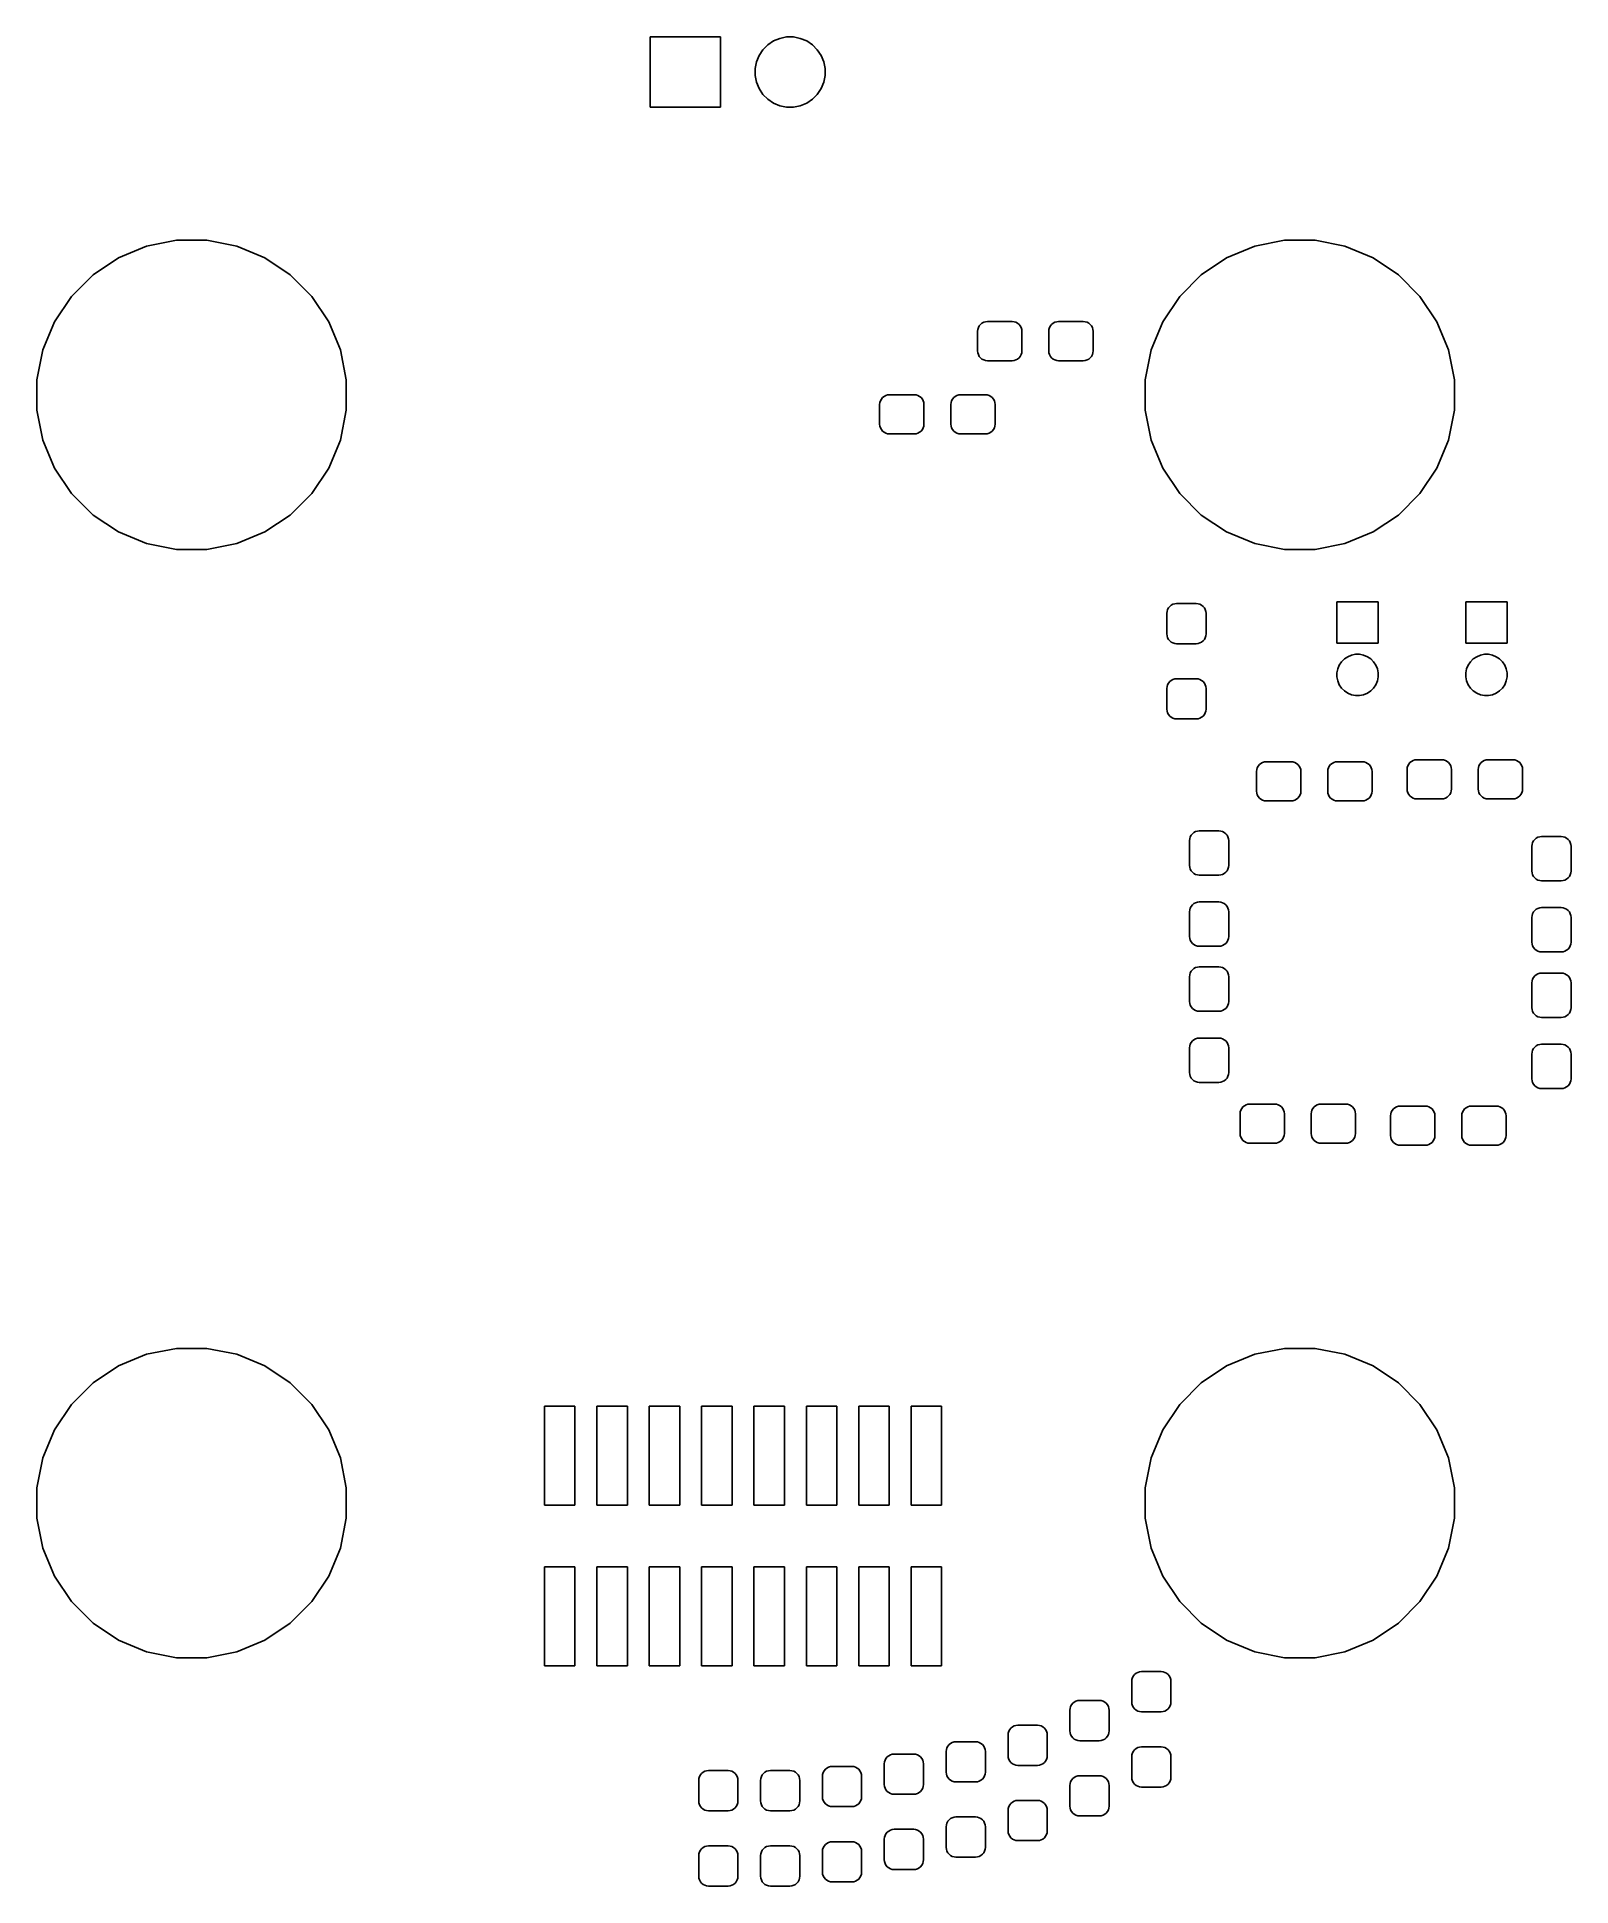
# Model space of a CAD drawing. Extents: x 121.5 to 158.7, y -138 to -93.2.
import ezdxf

# ---------------------------------------------------------------- set-up
doc = ezdxf.new("R2010")
doc.units = 0
doc.layers.add('BLACK', color=7, linetype='CONTINUOUS')

msp = doc.modelspace()

# ---------------------------------------------------------------- linework, layer by layer
at = {"layer": 'BLACK', "linetype": 'CONTINUOUS'}
for p, q in [((136.35, -94.85), (136.35, -93.15)), ((136.35, -93.15), (138.05, -93.15)), ((138.05, -93.15), (138.05, -94.85)), ((139.198, -93.34), (139.337, -93.247)), ((139.337, -93.247), (139.492, -93.183)), ((139.492, -93.183), (139.656, -93.15)), ((139.656, -93.15), (139.824, -93.15)), ((139.824, -93.15), (139.988, -93.183)), ((139.988, -93.183), (140.143, -93.247)), ((140.143, -93.247), (140.282, -93.34)), ((138.923, -93.752), (138.987, -93.597)), ((138.987, -93.597), (139.08, -93.458)), ((139.08, -93.458), (139.198, -93.34)), ((140.282, -93.34), (140.4, -93.458)), ((140.4, -93.458), (140.493, -93.597)), ((140.493, -93.597), (140.557, -93.752)), ((138.89, -93.916), (138.923, -93.752)), ((138.89, -94.084), (138.89, -93.916)), ((138.923, -94.248), (138.89, -94.084)), ((140.557, -93.752), (140.59, -93.916)), ((140.59, -94.084), (140.557, -94.248)), ((140.59, -93.916), (140.59, -94.084)), ((138.987, -94.403), (138.923, -94.248)), ((139.08, -94.542), (138.987, -94.403)), ((139.198, -94.66), (139.08, -94.542)), ((140.4, -94.542), (140.282, -94.66)), ((140.493, -94.403), (140.4, -94.542)), ((140.557, -94.248), (140.493, -94.403)), ((138.05, -94.85), (136.35, -94.85)), ((139.337, -94.753), (139.198, -94.66)), ((139.492, -94.817), (139.337, -94.753)), ((139.656, -94.85), (139.492, -94.817)), ((139.824, -94.85), (139.656, -94.85)), ((139.988, -94.817), (139.824, -94.85)), ((140.143, -94.753), (139.988, -94.817)), ((140.282, -94.66), (140.143, -94.753)), ((124.136, -98.224), (124.861, -98.08)), ((124.861, -98.08), (125.599, -98.08)), ((125.599, -98.08), (126.324, -98.224)), ((151.006, -98.224), (151.731, -98.08)), ((151.731, -98.08), (152.469, -98.08)), ((152.469, -98.08), (153.194, -98.224)), ((122.839, -98.917), (123.454, -98.507)), ((123.454, -98.507), (124.136, -98.224)), ((126.324, -98.224), (127.006, -98.507)), ((127.006, -98.507), (127.62, -98.917)), ((149.71, -98.917), (150.324, -98.507)), ((150.324, -98.507), (151.006, -98.224)), ((153.194, -98.224), (153.876, -98.507)), ((153.876, -98.507), (154.49, -98.917)), ((122.317, -99.439), (122.839, -98.917)), ((127.62, -98.917), (128.143, -99.439)), ((149.187, -99.439), (149.71, -98.917)), ((154.49, -98.917), (155.013, -99.439)), ((121.907, -100.054), (122.317, -99.439)), ((128.143, -99.439), (128.553, -100.054)), ((148.777, -100.054), (149.187, -99.439)), ((155.013, -99.439), (155.423, -100.054)), ((121.624, -100.736), (121.907, -100.054)), ((128.553, -100.054), (128.836, -100.736)), ((144.287, -100.287), (144.292, -100.241)), ((144.287, -100.762), (144.287, -100.287)), ((144.292, -100.241), (144.306, -100.197)), ((144.306, -100.197), (144.328, -100.156)), ((144.328, -100.156), (144.357, -100.12)), ((144.357, -100.12), (144.393, -100.09)), ((144.393, -100.09), (144.434, -100.068)), ((144.434, -100.068), (144.479, -100.055)), ((144.479, -100.055), (144.525, -100.05)), ((144.525, -100.05), (145.125, -100.05)), ((145.125, -100.05), (145.171, -100.055)), ((145.171, -100.055), (145.216, -100.068)), ((145.216, -100.068), (145.257, -100.09)), ((145.257, -100.09), (145.293, -100.12)), ((145.293, -100.12), (145.322, -100.156)), ((145.322, -100.156), (145.344, -100.197)), ((145.344, -100.197), (145.358, -100.241)), ((145.358, -100.241), (145.362, -100.287)), ((145.362, -100.287), (145.362, -100.762)), ((146.012, -100.287), (146.017, -100.241)), ((146.012, -100.762), (146.012, -100.287)), ((146.017, -100.241), (146.031, -100.197)), ((146.031, -100.197), (146.053, -100.156)), ((146.053, -100.156), (146.082, -100.12)), ((146.082, -100.12), (146.118, -100.09)), ((146.118, -100.09), (146.159, -100.068)), ((146.159, -100.068), (146.204, -100.055)), ((146.204, -100.055), (146.25, -100.05)), ((146.25, -100.05), (146.85, -100.05)), ((146.85, -100.05), (146.896, -100.055)), ((146.896, -100.055), (146.941, -100.068)), ((146.941, -100.068), (146.982, -100.09)), ((146.982, -100.09), (147.018, -100.12)), ((147.018, -100.12), (147.047, -100.156)), ((147.047, -100.156), (147.069, -100.197)), ((147.069, -100.197), (147.083, -100.241)), ((147.083, -100.241), (147.088, -100.287)), ((147.088, -100.287), (147.088, -100.762)), ((148.494, -100.736), (148.777, -100.054)), ((155.423, -100.054), (155.706, -100.736)), ((121.48, -101.461), (121.624, -100.736)), ((128.836, -100.736), (128.98, -101.461)), ((144.292, -100.809), (144.287, -100.762)), ((144.306, -100.853), (144.292, -100.809)), ((144.328, -100.894), (144.306, -100.853)), ((145.344, -100.853), (145.322, -100.894)), ((145.358, -100.809), (145.344, -100.853)), ((145.362, -100.762), (145.358, -100.809)), ((146.017, -100.809), (146.012, -100.762)), ((146.031, -100.853), (146.017, -100.809)), ((146.053, -100.894), (146.031, -100.853)), ((147.069, -100.853), (147.047, -100.894)), ((147.083, -100.809), (147.069, -100.853)), ((147.088, -100.762), (147.083, -100.809)), ((148.35, -101.461), (148.494, -100.736)), ((155.706, -100.736), (155.85, -101.461)), ((144.357, -100.93), (144.328, -100.894)), ((144.393, -100.96), (144.357, -100.93)), ((144.434, -100.982), (144.393, -100.96)), ((144.479, -100.995), (144.434, -100.982)), ((144.525, -101), (144.479, -100.995)), ((145.125, -101), (144.525, -101)), ((145.171, -100.995), (145.125, -101)), ((145.216, -100.982), (145.171, -100.995)), ((145.257, -100.96), (145.216, -100.982)), ((145.293, -100.93), (145.257, -100.96)), ((145.322, -100.894), (145.293, -100.93)), ((146.082, -100.93), (146.053, -100.894)), ((146.118, -100.96), (146.082, -100.93)), ((146.159, -100.982), (146.118, -100.96)), ((146.204, -100.995), (146.159, -100.982)), ((146.25, -101), (146.204, -100.995)), ((146.85, -101), (146.25, -101)), ((146.896, -100.995), (146.85, -101)), ((146.941, -100.982), (146.896, -100.995)), ((146.982, -100.96), (146.941, -100.982)), ((147.018, -100.93), (146.982, -100.96)), ((147.047, -100.894), (147.018, -100.93)), ((121.48, -102.199), (121.48, -101.461)), ((128.98, -101.461), (128.98, -102.199)), ((148.35, -102.199), (148.35, -101.461)), ((155.85, -101.461), (155.85, -102.199)), ((121.624, -102.924), (121.48, -102.199)), ((128.98, -102.199), (128.836, -102.924)), ((141.912, -102.062), (141.917, -102.016)), ((141.912, -102.537), (141.912, -102.062)), ((141.917, -102.016), (141.931, -101.972)), ((141.931, -101.972), (141.953, -101.931)), ((141.953, -101.931), (141.982, -101.895)), ((141.982, -101.895), (142.018, -101.865)), ((142.018, -101.865), (142.059, -101.843)), ((142.059, -101.843), (142.104, -101.83)), ((142.104, -101.83), (142.15, -101.825)), ((142.15, -101.825), (142.75, -101.825)), ((142.75, -101.825), (142.796, -101.83)), ((142.796, -101.83), (142.841, -101.843)), ((142.841, -101.843), (142.882, -101.865)), ((142.882, -101.865), (142.918, -101.895)), ((142.918, -101.895), (142.947, -101.931)), ((142.947, -101.931), (142.969, -101.972)), ((142.969, -101.972), (142.983, -102.016)), ((142.983, -102.016), (142.987, -102.062)), ((142.987, -102.062), (142.987, -102.537)), ((143.637, -102.062), (143.642, -102.016)), ((143.637, -102.537), (143.637, -102.062)), ((143.642, -102.016), (143.656, -101.972)), ((143.656, -101.972), (143.678, -101.931)), ((143.678, -101.931), (143.707, -101.895)), ((143.707, -101.895), (143.743, -101.865)), ((143.743, -101.865), (143.784, -101.843)), ((143.784, -101.843), (143.829, -101.83)), ((143.829, -101.83), (143.875, -101.825)), ((143.875, -101.825), (144.475, -101.825)), ((144.475, -101.825), (144.521, -101.83)), ((144.521, -101.83), (144.566, -101.843)), ((144.566, -101.843), (144.607, -101.865)), ((144.607, -101.865), (144.643, -101.895)), ((144.643, -101.895), (144.672, -101.931)), ((144.672, -101.931), (144.694, -101.972)), ((144.694, -101.972), (144.708, -102.016)), ((144.708, -102.016), (144.713, -102.062)), ((144.713, -102.062), (144.713, -102.537)), ((148.494, -102.924), (148.35, -102.199)), ((155.85, -102.199), (155.706, -102.924)), ((141.917, -102.584), (141.912, -102.537)), ((141.931, -102.628), (141.917, -102.584)), ((141.953, -102.669), (141.931, -102.628)), ((141.982, -102.705), (141.953, -102.669)), ((142.947, -102.669), (142.918, -102.705)), ((142.969, -102.628), (142.947, -102.669)), ((142.983, -102.584), (142.969, -102.628)), ((142.987, -102.537), (142.983, -102.584)), ((143.642, -102.584), (143.637, -102.537)), ((143.656, -102.628), (143.642, -102.584)), ((143.678, -102.669), (143.656, -102.628)), ((143.707, -102.705), (143.678, -102.669)), ((144.672, -102.669), (144.643, -102.705)), ((144.694, -102.628), (144.672, -102.669)), ((144.708, -102.584), (144.694, -102.628)), ((144.713, -102.537), (144.708, -102.584)), ((121.907, -103.606), (121.624, -102.924)), ((128.836, -102.924), (128.553, -103.606)), ((142.018, -102.735), (141.982, -102.705)), ((142.059, -102.757), (142.018, -102.735)), ((142.104, -102.77), (142.059, -102.757)), ((142.15, -102.775), (142.104, -102.77)), ((142.75, -102.775), (142.15, -102.775)), ((142.796, -102.77), (142.75, -102.775)), ((142.841, -102.757), (142.796, -102.77)), ((142.882, -102.735), (142.841, -102.757)), ((142.918, -102.705), (142.882, -102.735)), ((143.743, -102.735), (143.707, -102.705)), ((143.784, -102.757), (143.743, -102.735)), ((143.829, -102.77), (143.784, -102.757)), ((143.875, -102.775), (143.829, -102.77)), ((144.475, -102.775), (143.875, -102.775)), ((144.521, -102.77), (144.475, -102.775)), ((144.566, -102.757), (144.521, -102.77)), ((144.607, -102.735), (144.566, -102.757)), ((144.643, -102.705), (144.607, -102.735)), ((148.777, -103.606), (148.494, -102.924)), ((155.706, -102.924), (155.423, -103.606)), ((122.317, -104.22), (121.907, -103.606)), ((128.553, -103.606), (128.143, -104.22)), ((149.187, -104.22), (148.777, -103.606)), ((155.423, -103.606), (155.013, -104.22)), ((122.839, -104.743), (122.317, -104.22)), ((128.143, -104.22), (127.62, -104.743)), ((149.71, -104.743), (149.187, -104.22)), ((155.013, -104.22), (154.49, -104.743)), ((123.454, -105.153), (122.839, -104.743)), ((127.62, -104.743), (127.006, -105.153)), ((150.324, -105.153), (149.71, -104.743)), ((154.49, -104.743), (153.876, -105.153)), ((124.136, -105.436), (123.454, -105.153)), ((127.006, -105.153), (126.324, -105.436)), ((151.006, -105.436), (150.324, -105.153)), ((153.876, -105.153), (153.194, -105.436)), ((124.861, -105.58), (124.136, -105.436)), ((125.599, -105.58), (124.861, -105.58)), ((126.324, -105.436), (125.599, -105.58)), ((151.731, -105.58), (151.006, -105.436)), ((152.469, -105.58), (151.731, -105.58)), ((153.194, -105.436), (152.469, -105.58)), ((148.875, -107.125), (148.88, -107.079)), ((148.875, -107.625), (148.875, -107.125)), ((148.88, -107.079), (148.893, -107.034)), ((148.893, -107.034), (148.915, -106.993)), ((148.915, -106.993), (148.945, -106.957)), ((148.945, -106.957), (148.981, -106.928)), ((148.981, -106.928), (149.022, -106.906)), ((149.022, -106.906), (149.066, -106.892)), ((149.066, -106.892), (149.112, -106.887)), ((149.112, -106.887), (149.588, -106.887)), ((149.588, -106.887), (149.634, -106.892)), ((149.634, -106.892), (149.678, -106.906)), ((149.678, -106.906), (149.719, -106.928)), ((149.719, -106.928), (149.755, -106.957)), ((149.755, -106.957), (149.785, -106.993)), ((149.785, -106.993), (149.807, -107.034)), ((149.807, -107.034), (149.82, -107.079)), ((149.82, -107.079), (149.825, -107.125)), ((149.825, -107.125), (149.825, -107.625)), ((153, -107.85), (153, -106.85)), ((153, -106.85), (154, -106.85)), ((154, -106.85), (154, -107.85)), ((156.125, -107.85), (156.125, -106.85)), ((156.125, -106.85), (157.125, -106.85)), ((157.125, -106.85), (157.125, -107.85)), ((148.88, -107.671), (148.875, -107.625)), ((148.893, -107.716), (148.88, -107.671)), ((148.915, -107.757), (148.893, -107.716)), ((148.945, -107.793), (148.915, -107.757)), ((148.981, -107.822), (148.945, -107.793)), ((149.022, -107.844), (148.981, -107.822)), ((149.066, -107.858), (149.022, -107.844)), ((149.112, -107.862), (149.066, -107.858)), ((149.588, -107.862), (149.112, -107.862)), ((149.634, -107.858), (149.588, -107.862)), ((149.678, -107.844), (149.634, -107.858)), ((149.719, -107.822), (149.678, -107.844)), ((149.755, -107.793), (149.719, -107.822)), ((149.785, -107.757), (149.755, -107.793)), ((149.807, -107.716), (149.785, -107.757)), ((149.82, -107.671), (149.807, -107.716)), ((149.825, -107.625), (149.82, -107.671)), ((154, -107.85), (153, -107.85)), ((157.125, -107.85), (156.125, -107.85)), ((153, -108.571), (153.019, -108.474)), ((153.019, -108.474), (153.057, -108.383)), ((153.057, -108.383), (153.112, -108.301)), ((153.112, -108.301), (153.181, -108.232)), ((153.181, -108.232), (153.263, -108.177)), ((153.263, -108.177), (153.354, -108.139)), ((153.354, -108.139), (153.451, -108.12)), ((153.451, -108.12), (153.549, -108.12)), ((153.549, -108.12), (153.646, -108.139)), ((153.646, -108.139), (153.737, -108.177)), ((153.737, -108.177), (153.819, -108.232)), ((153.819, -108.232), (153.888, -108.301)), ((153.888, -108.301), (153.943, -108.383)), ((153.943, -108.383), (153.981, -108.474)), ((153.981, -108.474), (154, -108.571)), ((156.125, -108.571), (156.144, -108.474)), ((156.144, -108.474), (156.182, -108.383)), ((156.182, -108.383), (156.237, -108.301)), ((156.237, -108.301), (156.306, -108.232)), ((156.306, -108.232), (156.388, -108.177)), ((156.388, -108.177), (156.479, -108.139)), ((156.479, -108.139), (156.576, -108.12)), ((156.576, -108.12), (156.674, -108.12)), ((156.674, -108.12), (156.771, -108.139)), ((156.771, -108.139), (156.862, -108.177)), ((156.862, -108.177), (156.944, -108.232)), ((156.944, -108.232), (157.013, -108.301)), ((157.013, -108.301), (157.068, -108.383)), ((157.068, -108.383), (157.106, -108.474)), ((157.106, -108.474), (157.125, -108.571)), ((148.875, -108.95), (148.88, -108.904)), ((148.875, -109.45), (148.875, -108.95)), ((148.88, -108.904), (148.893, -108.859)), ((148.893, -108.859), (148.915, -108.818)), ((148.915, -108.818), (148.945, -108.782)), ((148.945, -108.782), (148.981, -108.753)), ((148.981, -108.753), (149.022, -108.731)), ((149.022, -108.731), (149.066, -108.717)), ((149.066, -108.717), (149.112, -108.712)), ((149.112, -108.712), (149.588, -108.712)), ((149.588, -108.712), (149.634, -108.717)), ((149.634, -108.717), (149.678, -108.731)), ((149.678, -108.731), (149.719, -108.753)), ((149.719, -108.753), (149.755, -108.782)), ((149.755, -108.782), (149.785, -108.818)), ((149.785, -108.818), (149.807, -108.859)), ((149.807, -108.859), (149.82, -108.904)), ((149.82, -108.904), (149.825, -108.95)), ((149.825, -108.95), (149.825, -109.45)), ((153, -108.669), (153, -108.571)), ((153.019, -108.766), (153, -108.669)), ((153.057, -108.857), (153.019, -108.766)), ((153.112, -108.939), (153.057, -108.857)), ((153.181, -109.008), (153.112, -108.939)), ((153.888, -108.939), (153.819, -109.008)), ((153.943, -108.857), (153.888, -108.939)), ((153.981, -108.766), (153.943, -108.857)), ((154, -108.669), (153.981, -108.766)), ((154, -108.571), (154, -108.669)), ((156.125, -108.669), (156.125, -108.571)), ((156.144, -108.766), (156.125, -108.669)), ((156.182, -108.857), (156.144, -108.766)), ((156.237, -108.939), (156.182, -108.857)), ((156.306, -109.008), (156.237, -108.939)), ((157.013, -108.939), (156.944, -109.008)), ((157.068, -108.857), (157.013, -108.939)), ((157.106, -108.766), (157.068, -108.857)), ((157.125, -108.669), (157.106, -108.766)), ((157.125, -108.571), (157.125, -108.669)), ((153.263, -109.063), (153.181, -109.008)), ((153.354, -109.101), (153.263, -109.063)), ((153.451, -109.12), (153.354, -109.101)), ((153.549, -109.12), (153.451, -109.12)), ((153.646, -109.101), (153.549, -109.12)), ((153.737, -109.063), (153.646, -109.101)), ((153.819, -109.008), (153.737, -109.063)), ((156.388, -109.063), (156.306, -109.008)), ((156.479, -109.101), (156.388, -109.063)), ((156.576, -109.12), (156.479, -109.101)), ((156.674, -109.12), (156.576, -109.12)), ((156.771, -109.101), (156.674, -109.12)), ((156.862, -109.063), (156.771, -109.101)), ((156.944, -109.008), (156.862, -109.063)), ((148.88, -109.496), (148.875, -109.45)), ((148.893, -109.541), (148.88, -109.496)), ((148.915, -109.582), (148.893, -109.541)), ((148.945, -109.618), (148.915, -109.582)), ((148.981, -109.647), (148.945, -109.618)), ((149.022, -109.669), (148.981, -109.647)), ((149.066, -109.683), (149.022, -109.669)), ((149.112, -109.688), (149.066, -109.683)), ((149.588, -109.688), (149.112, -109.688)), ((149.634, -109.683), (149.588, -109.688)), ((149.678, -109.669), (149.634, -109.683)), ((149.719, -109.647), (149.678, -109.669)), ((149.755, -109.618), (149.719, -109.647)), ((149.785, -109.582), (149.755, -109.618)), ((149.807, -109.541), (149.785, -109.582)), ((149.82, -109.496), (149.807, -109.541)), ((149.825, -109.45), (149.82, -109.496)), ((151.156, -110.765), (151.197, -110.743)), ((151.197, -110.743), (151.241, -110.73)), ((151.241, -110.73), (151.287, -110.725)), ((151.287, -110.725), (151.887, -110.725)), ((151.887, -110.725), (151.934, -110.73)), ((151.934, -110.73), (151.978, -110.743)), ((151.978, -110.743), (152.019, -110.765)), ((152.881, -110.765), (152.922, -110.743)), ((152.922, -110.743), (152.966, -110.73)), ((152.966, -110.73), (153.012, -110.725)), ((153.012, -110.725), (153.612, -110.725)), ((153.612, -110.725), (153.659, -110.73)), ((153.659, -110.73), (153.703, -110.743)), ((153.703, -110.743), (153.744, -110.765)), ((154.74, -110.781), (154.77, -110.745)), ((154.77, -110.745), (154.806, -110.715)), ((154.806, -110.715), (154.847, -110.693)), ((154.847, -110.693), (154.891, -110.68)), ((154.891, -110.68), (154.938, -110.675)), ((154.938, -110.675), (155.537, -110.675)), ((155.537, -110.675), (155.584, -110.68)), ((155.584, -110.68), (155.628, -110.693)), ((155.628, -110.693), (155.669, -110.715)), ((155.669, -110.715), (155.705, -110.745)), ((155.705, -110.745), (155.735, -110.781)), ((156.465, -110.781), (156.495, -110.745)), ((156.495, -110.745), (156.531, -110.715)), ((156.531, -110.715), (156.572, -110.693)), ((156.572, -110.693), (156.616, -110.68)), ((156.616, -110.68), (156.662, -110.675)), ((156.662, -110.675), (157.262, -110.675)), ((157.262, -110.675), (157.309, -110.68)), ((157.309, -110.68), (157.353, -110.693)), ((157.353, -110.693), (157.394, -110.715)), ((157.394, -110.715), (157.43, -110.745)), ((157.43, -110.745), (157.46, -110.781)), ((151.05, -110.962), (151.055, -110.916)), ((151.05, -111.438), (151.05, -110.962)), ((151.055, -110.916), (151.068, -110.872)), ((151.068, -110.872), (151.09, -110.831)), ((151.09, -110.831), (151.12, -110.795)), ((151.12, -110.795), (151.156, -110.765)), ((152.019, -110.765), (152.055, -110.795)), ((152.055, -110.795), (152.085, -110.831)), ((152.085, -110.831), (152.107, -110.872)), ((152.107, -110.872), (152.12, -110.916)), ((152.12, -110.916), (152.125, -110.962)), ((152.125, -110.962), (152.125, -111.438)), ((152.775, -110.962), (152.78, -110.916)), ((152.775, -111.438), (152.775, -110.962)), ((152.78, -110.916), (152.793, -110.872)), ((152.793, -110.872), (152.815, -110.831)), ((152.815, -110.831), (152.845, -110.795)), ((152.845, -110.795), (152.881, -110.765)), ((153.744, -110.765), (153.78, -110.795)), ((153.78, -110.795), (153.81, -110.831)), ((153.81, -110.831), (153.832, -110.872)), ((153.832, -110.872), (153.845, -110.916)), ((153.845, -110.916), (153.85, -110.962)), ((153.85, -110.962), (153.85, -111.438)), ((154.7, -110.912), (154.705, -110.866)), ((154.7, -111.387), (154.7, -110.912)), ((154.705, -110.866), (154.718, -110.822)), ((154.718, -110.822), (154.74, -110.781)), ((155.735, -110.781), (155.757, -110.822)), ((155.757, -110.822), (155.77, -110.866)), ((155.77, -110.866), (155.775, -110.912)), ((155.775, -110.912), (155.775, -111.387)), ((156.425, -110.912), (156.43, -110.866)), ((156.425, -111.387), (156.425, -110.912)), ((156.43, -110.866), (156.443, -110.822)), ((156.443, -110.822), (156.465, -110.781)), ((157.46, -110.781), (157.482, -110.822)), ((157.482, -110.822), (157.495, -110.866)), ((157.495, -110.866), (157.5, -110.912)), ((157.5, -110.912), (157.5, -111.387)), ((151.055, -111.484), (151.05, -111.438)), ((151.068, -111.528), (151.055, -111.484)), ((151.09, -111.569), (151.068, -111.528)), ((151.12, -111.605), (151.09, -111.569)), ((151.156, -111.635), (151.12, -111.605)), ((151.197, -111.657), (151.156, -111.635)), ((152.019, -111.635), (151.978, -111.657)), ((152.055, -111.605), (152.019, -111.635)), ((152.085, -111.569), (152.055, -111.605)), ((152.107, -111.528), (152.085, -111.569)), ((152.12, -111.484), (152.107, -111.528)), ((152.125, -111.438), (152.12, -111.484)), ((152.78, -111.484), (152.775, -111.438)), ((152.793, -111.528), (152.78, -111.484)), ((152.815, -111.569), (152.793, -111.528)), ((152.845, -111.605), (152.815, -111.569)), ((152.881, -111.635), (152.845, -111.605)), ((152.922, -111.657), (152.881, -111.635)), ((153.744, -111.635), (153.703, -111.657)), ((153.78, -111.605), (153.744, -111.635)), ((153.81, -111.569), (153.78, -111.605)), ((153.832, -111.528), (153.81, -111.569)), ((153.845, -111.484), (153.832, -111.528)), ((153.85, -111.438), (153.845, -111.484)), ((154.705, -111.434), (154.7, -111.387)), ((154.718, -111.478), (154.705, -111.434)), ((154.74, -111.519), (154.718, -111.478)), ((154.77, -111.555), (154.74, -111.519)), ((154.806, -111.585), (154.77, -111.555)), ((154.847, -111.607), (154.806, -111.585)), ((154.891, -111.62), (154.847, -111.607)), ((154.938, -111.625), (154.891, -111.62)), ((155.537, -111.625), (154.938, -111.625)), ((155.584, -111.62), (155.537, -111.625)), ((155.628, -111.607), (155.584, -111.62)), ((155.669, -111.585), (155.628, -111.607)), ((155.705, -111.555), (155.669, -111.585)), ((155.735, -111.519), (155.705, -111.555)), ((155.757, -111.478), (155.735, -111.519)), ((155.77, -111.434), (155.757, -111.478)), ((155.775, -111.387), (155.77, -111.434)), ((156.43, -111.434), (156.425, -111.387)), ((156.443, -111.478), (156.43, -111.434)), ((156.465, -111.519), (156.443, -111.478)), ((156.495, -111.555), (156.465, -111.519)), ((156.531, -111.585), (156.495, -111.555)), ((156.572, -111.607), (156.531, -111.585)), ((156.616, -111.62), (156.572, -111.607)), ((156.662, -111.625), (156.616, -111.62)), ((157.262, -111.625), (156.662, -111.625)), ((157.309, -111.62), (157.262, -111.625)), ((157.353, -111.607), (157.309, -111.62)), ((157.394, -111.585), (157.353, -111.607)), ((157.43, -111.555), (157.394, -111.585)), ((157.46, -111.519), (157.43, -111.555)), ((157.482, -111.478), (157.46, -111.519)), ((157.495, -111.434), (157.482, -111.478)), ((157.5, -111.387), (157.495, -111.434)), ((151.241, -111.67), (151.197, -111.657)), ((151.287, -111.675), (151.241, -111.67)), ((151.887, -111.675), (151.287, -111.675)), ((151.934, -111.67), (151.887, -111.675)), ((151.978, -111.657), (151.934, -111.67)), ((152.966, -111.67), (152.922, -111.657)), ((153.012, -111.675), (152.966, -111.67)), ((153.612, -111.675), (153.012, -111.675)), ((153.659, -111.67), (153.612, -111.675)), ((153.703, -111.657), (153.659, -111.67)), ((149.443, -112.547), (149.465, -112.506)), ((149.465, -112.506), (149.495, -112.47)), ((149.495, -112.47), (149.531, -112.44)), ((149.531, -112.44), (149.572, -112.418)), ((149.572, -112.418), (149.616, -112.405)), ((149.616, -112.405), (149.662, -112.4)), ((149.662, -112.4), (150.137, -112.4)), ((150.137, -112.4), (150.184, -112.405)), ((150.184, -112.405), (150.228, -112.418)), ((150.228, -112.418), (150.269, -112.44)), ((150.269, -112.44), (150.305, -112.47)), ((150.305, -112.47), (150.335, -112.506)), ((150.335, -112.506), (150.357, -112.547)), ((157.916, -112.542), (157.963, -112.537)), ((157.963, -112.537), (158.438, -112.537)), ((158.438, -112.537), (158.484, -112.542)), ((149.425, -112.637), (149.43, -112.591)), ((149.425, -113.237), (149.425, -112.637)), ((149.43, -112.591), (149.443, -112.547)), ((150.357, -112.547), (150.37, -112.591)), ((150.37, -112.591), (150.375, -112.637)), ((150.375, -112.637), (150.375, -113.237)), ((157.725, -112.775), (157.73, -112.729)), ((157.725, -113.375), (157.725, -112.775)), ((157.73, -112.729), (157.743, -112.684)), ((157.743, -112.684), (157.765, -112.643)), ((157.765, -112.643), (157.795, -112.607)), ((157.795, -112.607), (157.831, -112.578)), ((157.831, -112.578), (157.872, -112.556)), ((157.872, -112.556), (157.916, -112.542)), ((158.484, -112.542), (158.528, -112.556)), ((158.528, -112.556), (158.569, -112.578)), ((158.569, -112.578), (158.605, -112.607)), ((158.605, -112.607), (158.635, -112.643)), ((158.635, -112.643), (158.657, -112.684)), ((158.657, -112.684), (158.67, -112.729)), ((158.67, -112.729), (158.675, -112.775)), ((158.675, -112.775), (158.675, -113.375)), ((149.43, -113.284), (149.425, -113.237)), ((149.443, -113.328), (149.43, -113.284)), ((149.465, -113.369), (149.443, -113.328)), ((149.495, -113.405), (149.465, -113.369)), ((149.531, -113.435), (149.495, -113.405)), ((149.572, -113.457), (149.531, -113.435)), ((150.269, -113.435), (150.228, -113.457)), ((150.305, -113.405), (150.269, -113.435)), ((150.335, -113.369), (150.305, -113.405)), ((150.357, -113.328), (150.335, -113.369)), ((150.37, -113.284), (150.357, -113.328)), ((150.375, -113.237), (150.37, -113.284)), ((157.73, -113.421), (157.725, -113.375)), ((157.743, -113.466), (157.73, -113.421)), ((158.67, -113.421), (158.657, -113.466)), ((158.675, -113.375), (158.67, -113.421)), ((149.616, -113.47), (149.572, -113.457)), ((149.662, -113.475), (149.616, -113.47)), ((150.137, -113.475), (149.662, -113.475)), ((150.184, -113.47), (150.137, -113.475)), ((150.228, -113.457), (150.184, -113.47)), ((157.765, -113.507), (157.743, -113.466)), ((157.795, -113.543), (157.765, -113.507)), ((157.831, -113.572), (157.795, -113.543)), ((157.872, -113.594), (157.831, -113.572)), ((157.916, -113.608), (157.872, -113.594)), ((157.963, -113.612), (157.916, -113.608)), ((158.438, -113.612), (157.963, -113.612)), ((158.484, -113.608), (158.438, -113.612)), ((158.528, -113.594), (158.484, -113.608)), ((158.569, -113.572), (158.528, -113.594)), ((158.605, -113.543), (158.569, -113.572)), ((158.635, -113.507), (158.605, -113.543)), ((158.657, -113.466), (158.635, -113.507)), ((149.425, -114.362), (149.43, -114.316)), ((149.43, -114.316), (149.443, -114.272)), ((149.443, -114.272), (149.465, -114.231)), ((149.465, -114.231), (149.495, -114.195)), ((149.495, -114.195), (149.531, -114.165)), ((149.531, -114.165), (149.572, -114.143)), ((149.572, -114.143), (149.616, -114.13)), ((149.616, -114.13), (149.662, -114.125)), ((149.662, -114.125), (150.137, -114.125)), ((150.137, -114.125), (150.184, -114.13)), ((150.184, -114.13), (150.228, -114.143)), ((150.228, -114.143), (150.269, -114.165)), ((150.269, -114.165), (150.305, -114.195)), ((150.305, -114.195), (150.335, -114.231)), ((150.335, -114.231), (150.357, -114.272)), ((150.357, -114.272), (150.37, -114.316)), ((150.37, -114.316), (150.375, -114.362)), ((157.765, -114.368), (157.795, -114.332)), ((157.795, -114.332), (157.831, -114.303)), ((157.831, -114.303), (157.872, -114.281)), ((157.872, -114.281), (157.916, -114.267)), ((157.916, -114.267), (157.963, -114.262)), ((157.963, -114.262), (158.438, -114.262)), ((158.438, -114.262), (158.484, -114.267)), ((158.484, -114.267), (158.528, -114.281)), ((158.528, -114.281), (158.569, -114.303)), ((158.569, -114.303), (158.605, -114.332)), ((158.605, -114.332), (158.635, -114.368)), ((149.425, -114.962), (149.425, -114.362)), ((150.375, -114.362), (150.375, -114.962)), ((157.725, -114.5), (157.73, -114.454)), ((157.725, -115.1), (157.725, -114.5)), ((157.73, -114.454), (157.743, -114.409)), ((157.743, -114.409), (157.765, -114.368)), ((158.635, -114.368), (158.657, -114.409)), ((158.657, -114.409), (158.67, -114.454)), ((158.67, -114.454), (158.675, -114.5)), ((158.675, -114.5), (158.675, -115.1)), ((149.43, -115.009), (149.425, -114.962)), ((149.443, -115.053), (149.43, -115.009)), ((149.465, -115.094), (149.443, -115.053)), ((149.495, -115.13), (149.465, -115.094)), ((149.531, -115.16), (149.495, -115.13)), ((149.572, -115.182), (149.531, -115.16)), ((149.616, -115.195), (149.572, -115.182)), ((149.662, -115.2), (149.616, -115.195)), ((150.137, -115.2), (149.662, -115.2)), ((150.184, -115.195), (150.137, -115.2)), ((150.228, -115.182), (150.184, -115.195)), ((150.269, -115.16), (150.228, -115.182)), ((150.305, -115.13), (150.269, -115.16)), ((150.335, -115.094), (150.305, -115.13)), ((150.357, -115.053), (150.335, -115.094)), ((150.37, -115.009), (150.357, -115.053)), ((150.375, -114.962), (150.37, -115.009)), ((157.73, -115.146), (157.725, -115.1)), ((157.743, -115.191), (157.73, -115.146)), ((157.765, -115.232), (157.743, -115.191)), ((158.657, -115.191), (158.635, -115.232)), ((158.67, -115.146), (158.657, -115.191)), ((158.675, -115.1), (158.67, -115.146)), ((157.795, -115.268), (157.765, -115.232)), ((157.831, -115.297), (157.795, -115.268)), ((157.872, -115.319), (157.831, -115.297)), ((157.916, -115.333), (157.872, -115.319)), ((157.963, -115.337), (157.916, -115.333)), ((158.438, -115.337), (157.963, -115.337)), ((158.484, -115.333), (158.438, -115.337)), ((158.528, -115.319), (158.484, -115.333)), ((158.569, -115.297), (158.528, -115.319)), ((158.605, -115.268), (158.569, -115.297)), ((158.635, -115.232), (158.605, -115.268)), ((149.425, -115.938), (149.43, -115.891)), ((149.425, -116.537), (149.425, -115.938)), ((149.43, -115.891), (149.443, -115.847)), ((149.443, -115.847), (149.465, -115.806)), ((149.465, -115.806), (149.495, -115.77)), ((149.495, -115.77), (149.531, -115.74)), ((149.531, -115.74), (149.572, -115.718)), ((149.572, -115.718), (149.616, -115.705)), ((149.616, -115.705), (149.662, -115.7)), ((149.662, -115.7), (150.137, -115.7)), ((150.137, -115.7), (150.184, -115.705)), ((150.184, -115.705), (150.228, -115.718)), ((150.228, -115.718), (150.269, -115.74)), ((150.269, -115.74), (150.305, -115.77)), ((150.305, -115.77), (150.335, -115.806)), ((150.335, -115.806), (150.357, -115.847)), ((150.357, -115.847), (150.37, -115.891)), ((150.37, -115.891), (150.375, -115.938)), ((150.375, -115.938), (150.375, -116.537)), ((157.725, -116.087), (157.73, -116.041)), ((157.725, -116.688), (157.725, -116.087)), ((157.73, -116.041), (157.743, -115.997)), ((157.743, -115.997), (157.765, -115.956)), ((157.765, -115.956), (157.795, -115.92)), ((157.795, -115.92), (157.831, -115.89)), ((157.831, -115.89), (157.872, -115.868)), ((157.872, -115.868), (157.916, -115.855)), ((157.916, -115.855), (157.963, -115.85)), ((157.963, -115.85), (158.438, -115.85)), ((158.438, -115.85), (158.484, -115.855)), ((158.484, -115.855), (158.528, -115.868)), ((158.528, -115.868), (158.569, -115.89)), ((158.569, -115.89), (158.605, -115.92)), ((158.605, -115.92), (158.635, -115.956)), ((158.635, -115.956), (158.657, -115.997)), ((158.657, -115.997), (158.67, -116.041)), ((158.67, -116.041), (158.675, -116.087)), ((158.675, -116.087), (158.675, -116.688)), ((149.43, -116.584), (149.425, -116.537)), ((150.375, -116.537), (150.37, -116.584)), ((149.443, -116.628), (149.43, -116.584)), ((149.465, -116.669), (149.443, -116.628)), ((149.495, -116.705), (149.465, -116.669)), ((149.531, -116.735), (149.495, -116.705)), ((149.572, -116.757), (149.531, -116.735)), ((149.616, -116.77), (149.572, -116.757)), ((149.662, -116.775), (149.616, -116.77)), ((150.137, -116.775), (149.662, -116.775)), ((150.184, -116.77), (150.137, -116.775)), ((150.228, -116.757), (150.184, -116.77)), ((150.269, -116.735), (150.228, -116.757)), ((150.305, -116.705), (150.269, -116.735)), ((150.335, -116.669), (150.305, -116.705)), ((150.357, -116.628), (150.335, -116.669)), ((150.37, -116.584), (150.357, -116.628)), ((157.73, -116.734), (157.725, -116.688)), ((157.743, -116.778), (157.73, -116.734)), ((157.765, -116.819), (157.743, -116.778)), ((157.795, -116.855), (157.765, -116.819)), ((157.831, -116.885), (157.795, -116.855)), ((157.872, -116.907), (157.831, -116.885)), ((157.916, -116.92), (157.872, -116.907)), ((157.963, -116.925), (157.916, -116.92)), ((158.438, -116.925), (157.963, -116.925)), ((158.484, -116.92), (158.438, -116.925)), ((158.528, -116.907), (158.484, -116.92)), ((158.569, -116.885), (158.528, -116.907)), ((158.605, -116.855), (158.569, -116.885)), ((158.635, -116.819), (158.605, -116.855)), ((158.657, -116.778), (158.635, -116.819)), ((158.67, -116.734), (158.657, -116.778)), ((158.675, -116.688), (158.67, -116.734)), ((149.495, -117.495), (149.531, -117.465)), ((149.531, -117.465), (149.572, -117.443)), ((149.572, -117.443), (149.616, -117.43)), ((149.616, -117.43), (149.662, -117.425)), ((149.662, -117.425), (150.137, -117.425)), ((150.137, -117.425), (150.184, -117.43)), ((150.184, -117.43), (150.228, -117.443)), ((150.228, -117.443), (150.269, -117.465)), ((150.269, -117.465), (150.305, -117.495)), ((149.425, -117.662), (149.43, -117.616)), ((149.425, -118.262), (149.425, -117.662)), ((149.43, -117.616), (149.443, -117.572)), ((149.443, -117.572), (149.465, -117.531)), ((149.465, -117.531), (149.495, -117.495)), ((150.305, -117.495), (150.335, -117.531)), ((150.335, -117.531), (150.357, -117.572)), ((150.357, -117.572), (150.37, -117.616)), ((150.37, -117.616), (150.375, -117.662)), ((150.375, -117.662), (150.375, -118.262)), ((157.725, -117.812), (157.73, -117.766)), ((157.725, -118.412), (157.725, -117.812)), ((157.73, -117.766), (157.743, -117.722)), ((157.743, -117.722), (157.765, -117.681)), ((157.765, -117.681), (157.795, -117.645)), ((157.795, -117.645), (157.831, -117.615)), ((157.831, -117.615), (157.872, -117.593)), ((157.872, -117.593), (157.916, -117.58)), ((157.916, -117.58), (157.963, -117.575)), ((157.963, -117.575), (158.438, -117.575)), ((158.438, -117.575), (158.484, -117.58)), ((158.484, -117.58), (158.528, -117.593)), ((158.528, -117.593), (158.569, -117.615)), ((158.569, -117.615), (158.605, -117.645)), ((158.605, -117.645), (158.635, -117.681)), ((158.635, -117.681), (158.657, -117.722)), ((158.657, -117.722), (158.67, -117.766)), ((158.67, -117.766), (158.675, -117.812)), ((158.675, -117.812), (158.675, -118.412)), ((149.43, -118.309), (149.425, -118.262)), ((149.443, -118.353), (149.43, -118.309)), ((149.465, -118.394), (149.443, -118.353)), ((150.357, -118.353), (150.335, -118.394)), ((150.37, -118.309), (150.357, -118.353)), ((150.375, -118.262), (150.37, -118.309)), ((149.495, -118.43), (149.465, -118.394)), ((149.531, -118.46), (149.495, -118.43)), ((149.572, -118.482), (149.531, -118.46)), ((149.616, -118.495), (149.572, -118.482)), ((149.662, -118.5), (149.616, -118.495)), ((150.137, -118.5), (149.662, -118.5)), ((150.184, -118.495), (150.137, -118.5)), ((150.228, -118.482), (150.184, -118.495)), ((150.269, -118.46), (150.228, -118.482)), ((150.305, -118.43), (150.269, -118.46)), ((150.335, -118.394), (150.305, -118.43)), ((157.73, -118.459), (157.725, -118.412)), ((157.743, -118.503), (157.73, -118.459)), ((157.765, -118.544), (157.743, -118.503)), ((157.795, -118.58), (157.765, -118.544)), ((157.831, -118.61), (157.795, -118.58)), ((157.872, -118.632), (157.831, -118.61)), ((157.916, -118.645), (157.872, -118.632)), ((157.963, -118.65), (157.916, -118.645)), ((158.438, -118.65), (157.963, -118.65)), ((158.484, -118.645), (158.438, -118.65)), ((158.528, -118.632), (158.484, -118.645)), ((158.569, -118.61), (158.528, -118.632)), ((158.605, -118.58), (158.569, -118.61)), ((158.635, -118.544), (158.605, -118.58)), ((158.657, -118.503), (158.635, -118.544)), ((158.67, -118.459), (158.657, -118.503)), ((158.675, -118.412), (158.67, -118.459)), ((150.65, -119.262), (150.655, -119.216)), ((150.65, -119.737), (150.65, -119.262)), ((150.655, -119.216), (150.668, -119.172)), ((150.668, -119.172), (150.69, -119.131)), ((150.69, -119.131), (150.72, -119.095)), ((150.72, -119.095), (150.756, -119.065)), ((150.756, -119.065), (150.797, -119.043)), ((150.797, -119.043), (150.841, -119.03)), ((150.841, -119.03), (150.887, -119.025)), ((150.887, -119.025), (151.487, -119.025)), ((151.487, -119.025), (151.534, -119.03)), ((151.534, -119.03), (151.578, -119.043)), ((151.578, -119.043), (151.619, -119.065)), ((151.619, -119.065), (151.655, -119.095)), ((151.655, -119.095), (151.685, -119.131)), ((151.685, -119.131), (151.707, -119.172)), ((151.707, -119.172), (151.72, -119.216)), ((151.72, -119.216), (151.725, -119.262)), ((151.725, -119.262), (151.725, -119.737)), ((152.375, -119.262), (152.38, -119.216)), ((152.375, -119.737), (152.375, -119.262)), ((152.38, -119.216), (152.393, -119.172)), ((152.393, -119.172), (152.415, -119.131)), ((152.415, -119.131), (152.445, -119.095)), ((152.445, -119.095), (152.481, -119.065)), ((152.481, -119.065), (152.522, -119.043)), ((152.522, -119.043), (152.566, -119.03)), ((152.566, -119.03), (152.612, -119.025)), ((152.612, -119.025), (153.213, -119.025)), ((153.213, -119.025), (153.259, -119.03)), ((153.259, -119.03), (153.303, -119.043)), ((153.303, -119.043), (153.344, -119.065)), ((153.344, -119.065), (153.38, -119.095)), ((153.38, -119.095), (153.41, -119.131)), ((153.41, -119.131), (153.432, -119.172)), ((153.432, -119.172), (153.445, -119.216)), ((153.445, -119.216), (153.45, -119.262)), ((153.45, -119.262), (153.45, -119.737)), ((154.3, -119.312), (154.305, -119.266)), ((154.305, -119.266), (154.318, -119.222)), ((154.318, -119.222), (154.34, -119.181)), ((154.34, -119.181), (154.37, -119.145)), ((154.37, -119.145), (154.406, -119.115)), ((154.406, -119.115), (154.447, -119.093)), ((154.447, -119.093), (154.491, -119.08)), ((154.491, -119.08), (154.537, -119.075)), ((154.537, -119.075), (155.137, -119.075)), ((155.137, -119.075), (155.184, -119.08)), ((155.184, -119.08), (155.228, -119.093)), ((155.228, -119.093), (155.269, -119.115)), ((155.269, -119.115), (155.305, -119.145)), ((155.305, -119.145), (155.335, -119.181)), ((155.335, -119.181), (155.357, -119.222)), ((155.357, -119.222), (155.37, -119.266)), ((155.37, -119.266), (155.375, -119.312)), ((156.025, -119.312), (156.03, -119.266)), ((156.03, -119.266), (156.043, -119.222)), ((156.043, -119.222), (156.065, -119.181)), ((156.065, -119.181), (156.095, -119.145)), ((156.095, -119.145), (156.131, -119.115)), ((156.131, -119.115), (156.172, -119.093)), ((156.172, -119.093), (156.216, -119.08)), ((156.216, -119.08), (156.262, -119.075)), ((156.262, -119.075), (156.862, -119.075)), ((156.862, -119.075), (156.909, -119.08)), ((156.909, -119.08), (156.953, -119.093)), ((156.953, -119.093), (156.994, -119.115)), ((156.994, -119.115), (157.03, -119.145)), ((157.03, -119.145), (157.06, -119.181)), ((157.06, -119.181), (157.082, -119.222)), ((157.082, -119.222), (157.095, -119.266)), ((157.095, -119.266), (157.1, -119.312)), ((154.3, -119.787), (154.3, -119.312)), ((155.375, -119.312), (155.375, -119.787)), ((156.025, -119.787), (156.025, -119.312)), ((157.1, -119.312), (157.1, -119.787)), ((150.655, -119.784), (150.65, -119.737)), ((150.668, -119.828), (150.655, -119.784)), ((150.69, -119.869), (150.668, -119.828)), ((150.72, -119.905), (150.69, -119.869)), ((150.756, -119.935), (150.72, -119.905)), ((150.797, -119.957), (150.756, -119.935)), ((150.841, -119.97), (150.797, -119.957)), ((150.887, -119.975), (150.841, -119.97)), ((151.487, -119.975), (150.887, -119.975)), ((151.534, -119.97), (151.487, -119.975)), ((151.578, -119.957), (151.534, -119.97)), ((151.619, -119.935), (151.578, -119.957)), ((151.655, -119.905), (151.619, -119.935)), ((151.685, -119.869), (151.655, -119.905)), ((151.707, -119.828), (151.685, -119.869)), ((151.72, -119.784), (151.707, -119.828)), ((151.725, -119.737), (151.72, -119.784)), ((152.38, -119.784), (152.375, -119.737)), ((152.393, -119.828), (152.38, -119.784)), ((152.415, -119.869), (152.393, -119.828)), ((152.445, -119.905), (152.415, -119.869)), ((152.481, -119.935), (152.445, -119.905)), ((152.522, -119.957), (152.481, -119.935)), ((152.566, -119.97), (152.522, -119.957)), ((152.612, -119.975), (152.566, -119.97)), ((153.213, -119.975), (152.612, -119.975)), ((153.259, -119.97), (153.213, -119.975)), ((153.303, -119.957), (153.259, -119.97)), ((153.344, -119.935), (153.303, -119.957)), ((153.38, -119.905), (153.344, -119.935)), ((153.41, -119.869), (153.38, -119.905)), ((153.432, -119.828), (153.41, -119.869)), ((153.445, -119.784), (153.432, -119.828)), ((153.45, -119.737), (153.445, -119.784)), ((154.305, -119.834), (154.3, -119.787)), ((154.318, -119.878), (154.305, -119.834)), ((154.34, -119.919), (154.318, -119.878)), ((154.37, -119.955), (154.34, -119.919)), ((154.406, -119.985), (154.37, -119.955)), ((154.447, -120.007), (154.406, -119.985)), ((154.491, -120.02), (154.447, -120.007)), ((154.537, -120.025), (154.491, -120.02)), ((155.137, -120.025), (154.537, -120.025)), ((155.184, -120.02), (155.137, -120.025)), ((155.228, -120.007), (155.184, -120.02)), ((155.269, -119.985), (155.228, -120.007)), ((155.305, -119.955), (155.269, -119.985)), ((155.335, -119.919), (155.305, -119.955)), ((155.357, -119.878), (155.335, -119.919)), ((155.37, -119.834), (155.357, -119.878)), ((155.375, -119.787), (155.37, -119.834)), ((156.03, -119.834), (156.025, -119.787)), ((156.043, -119.878), (156.03, -119.834)), ((156.065, -119.919), (156.043, -119.878)), ((156.095, -119.955), (156.065, -119.919)), ((156.131, -119.985), (156.095, -119.955)), ((156.172, -120.007), (156.131, -119.985)), ((156.216, -120.02), (156.172, -120.007)), ((156.262, -120.025), (156.216, -120.02)), ((156.862, -120.025), (156.262, -120.025)), ((156.909, -120.02), (156.862, -120.025)), ((156.953, -120.007), (156.909, -120.02)), ((156.994, -119.985), (156.953, -120.007)), ((157.03, -119.955), (156.994, -119.985)), ((157.06, -119.919), (157.03, -119.955)), ((157.082, -119.878), (157.06, -119.919)), ((157.095, -119.834), (157.082, -119.878)), ((157.1, -119.787), (157.095, -119.834)), ((123.454, -125.377), (124.136, -125.094)), ((124.136, -125.094), (124.861, -124.95)), ((124.861, -124.95), (125.599, -124.95)), ((125.599, -124.95), (126.324, -125.094)), ((126.324, -125.094), (127.006, -125.377)), ((150.324, -125.377), (151.006, -125.094)), ((151.006, -125.094), (151.731, -124.95)), ((151.731, -124.95), (152.469, -124.95)), ((152.469, -124.95), (153.194, -125.094)), ((153.194, -125.094), (153.876, -125.377)), ((122.839, -125.787), (123.454, -125.377)), ((127.006, -125.377), (127.62, -125.787)), ((149.71, -125.787), (150.324, -125.377)), ((153.876, -125.377), (154.49, -125.787)), ((122.317, -126.31), (122.839, -125.787)), ((127.62, -125.787), (128.143, -126.31)), ((149.187, -126.31), (149.71, -125.787)), ((154.49, -125.787), (155.013, -126.31)), ((121.907, -126.924), (122.317, -126.31)), ((128.143, -126.31), (128.553, -126.924)), ((133.785, -128.75), (133.785, -126.35)), ((133.785, -126.35), (134.525, -126.35)), ((134.525, -126.35), (134.525, -128.75)), ((135.055, -128.75), (135.055, -126.35)), ((135.055, -126.35), (135.795, -126.35)), ((135.795, -126.35), (135.795, -128.75)), ((136.325, -128.75), (136.325, -126.35)), ((136.325, -126.35), (137.065, -126.35)), ((137.065, -126.35), (137.065, -128.75)), ((137.595, -128.75), (137.595, -126.35)), ((137.595, -126.35), (138.335, -126.35)), ((138.335, -126.35), (138.335, -128.75)), ((138.865, -128.75), (138.865, -126.35)), ((138.865, -126.35), (139.605, -126.35)), ((139.605, -126.35), (139.605, -128.75)), ((140.135, -128.75), (140.135, -126.35)), ((140.135, -126.35), (140.875, -126.35)), ((140.875, -126.35), (140.875, -128.75)), ((141.405, -128.75), (141.405, -126.35)), ((141.405, -126.35), (142.145, -126.35)), ((142.145, -126.35), (142.145, -128.75)), ((142.675, -128.75), (142.675, -126.35)), ((142.675, -126.35), (143.415, -126.35)), ((143.415, -126.35), (143.415, -128.75)), ((148.777, -126.924), (149.187, -126.31)), ((155.013, -126.31), (155.423, -126.924)), ((121.624, -127.606), (121.907, -126.924)), ((128.553, -126.924), (128.836, -127.606)), ((148.494, -127.606), (148.777, -126.924)), ((155.423, -126.924), (155.706, -127.606)), ((121.48, -128.331), (121.624, -127.606)), ((128.836, -127.606), (128.98, -128.331)), ((148.35, -128.331), (148.494, -127.606)), ((155.706, -127.606), (155.85, -128.331)), ((121.48, -129.069), (121.48, -128.331)), ((128.98, -128.331), (128.98, -129.069)), ((148.35, -129.069), (148.35, -128.331)), ((155.85, -128.331), (155.85, -129.069)), ((121.624, -129.794), (121.48, -129.069)), ((128.98, -129.069), (128.836, -129.794)), ((134.525, -128.75), (133.785, -128.75)), ((135.795, -128.75), (135.055, -128.75)), ((137.065, -128.75), (136.325, -128.75)), ((138.335, -128.75), (137.595, -128.75)), ((139.605, -128.75), (138.865, -128.75)), ((140.875, -128.75), (140.135, -128.75)), ((142.145, -128.75), (141.405, -128.75)), ((143.415, -128.75), (142.675, -128.75)), ((148.494, -129.794), (148.35, -129.069)), ((155.85, -129.069), (155.706, -129.794)), ((121.907, -130.476), (121.624, -129.794)), ((128.836, -129.794), (128.553, -130.476)), ((148.777, -130.476), (148.494, -129.794)), ((155.706, -129.794), (155.423, -130.476)), ((133.785, -132.65), (133.785, -130.25)), ((133.785, -130.25), (134.525, -130.25)), ((134.525, -130.25), (134.525, -132.65)), ((135.055, -132.65), (135.055, -130.25)), ((135.055, -130.25), (135.795, -130.25)), ((135.795, -130.25), (135.795, -132.65)), ((136.325, -132.65), (136.325, -130.25)), ((136.325, -130.25), (137.065, -130.25)), ((137.065, -130.25), (137.065, -132.65)), ((137.595, -132.65), (137.595, -130.25)), ((137.595, -130.25), (138.335, -130.25)), ((138.335, -130.25), (138.335, -132.65)), ((138.865, -132.65), (138.865, -130.25)), ((138.865, -130.25), (139.605, -130.25)), ((139.605, -130.25), (139.605, -132.65)), ((140.135, -132.65), (140.135, -130.25)), ((140.135, -130.25), (140.875, -130.25)), ((140.875, -130.25), (140.875, -132.65)), ((141.405, -132.65), (141.405, -130.25)), ((141.405, -130.25), (142.145, -130.25)), ((142.145, -130.25), (142.145, -132.65)), ((142.675, -132.65), (142.675, -130.25)), ((142.675, -130.25), (143.415, -130.25)), ((143.415, -130.25), (143.415, -132.65)), ((122.317, -131.09), (121.907, -130.476)), ((128.553, -130.476), (128.143, -131.09)), ((149.187, -131.09), (148.777, -130.476)), ((155.423, -130.476), (155.013, -131.09)), ((122.839, -131.613), (122.317, -131.09)), ((128.143, -131.09), (127.62, -131.613)), ((149.71, -131.613), (149.187, -131.09)), ((155.013, -131.09), (154.49, -131.613)), ((123.454, -132.023), (122.839, -131.613)), ((127.62, -131.613), (127.006, -132.023)), ((150.324, -132.023), (149.71, -131.613)), ((154.49, -131.613), (153.876, -132.023)), ((124.136, -132.306), (123.454, -132.023)), ((127.006, -132.023), (126.324, -132.306)), ((151.006, -132.306), (150.324, -132.023)), ((153.876, -132.023), (153.194, -132.306)), ((124.861, -132.45), (124.136, -132.306)), ((125.599, -132.45), (124.861, -132.45)), ((126.324, -132.306), (125.599, -132.45)), ((134.525, -132.65), (133.785, -132.65)), ((135.795, -132.65), (135.055, -132.65)), ((137.065, -132.65), (136.325, -132.65)), ((138.335, -132.65), (137.595, -132.65)), ((139.605, -132.65), (138.865, -132.65)), ((140.875, -132.65), (140.135, -132.65)), ((142.145, -132.65), (141.405, -132.65)), ((143.415, -132.65), (142.675, -132.65)), ((151.731, -132.45), (151.006, -132.306)), ((152.469, -132.45), (151.731, -132.45)), ((153.194, -132.306), (152.469, -132.45)), ((148.025, -133.025), (148.03, -132.979)), ((148.025, -133.525), (148.025, -133.025)), ((148.03, -132.979), (148.043, -132.934)), ((148.043, -132.934), (148.065, -132.893)), ((148.065, -132.893), (148.095, -132.857)), ((148.095, -132.857), (148.131, -132.828)), ((148.131, -132.828), (148.172, -132.806)), ((148.172, -132.806), (148.216, -132.792)), ((148.216, -132.792), (148.262, -132.787)), ((148.262, -132.787), (148.737, -132.787)), ((148.737, -132.787), (148.784, -132.792)), ((148.784, -132.792), (148.828, -132.806)), ((148.828, -132.806), (148.869, -132.828)), ((148.869, -132.828), (148.905, -132.857)), ((148.905, -132.857), (148.935, -132.893)), ((148.935, -132.893), (148.957, -132.934)), ((148.957, -132.934), (148.97, -132.979)), ((148.97, -132.979), (148.975, -133.025)), ((148.975, -133.025), (148.975, -133.525)), ((146.543, -133.634), (146.565, -133.593)), ((146.565, -133.593), (146.595, -133.557)), ((146.595, -133.557), (146.631, -133.528)), ((146.631, -133.528), (146.672, -133.506)), ((146.672, -133.506), (146.716, -133.492)), ((146.716, -133.492), (146.762, -133.487)), ((146.762, -133.487), (147.237, -133.487)), ((147.237, -133.487), (147.284, -133.492)), ((147.284, -133.492), (147.328, -133.506)), ((147.328, -133.506), (147.369, -133.528)), ((147.369, -133.528), (147.405, -133.557)), ((147.405, -133.557), (147.435, -133.593)), ((147.435, -133.593), (147.457, -133.634)), ((148.03, -133.571), (148.025, -133.525)), ((148.043, -133.616), (148.03, -133.571)), ((148.97, -133.571), (148.957, -133.616)), ((148.975, -133.525), (148.97, -133.571)), ((146.525, -133.725), (146.53, -133.679)), ((146.525, -134.225), (146.525, -133.725)), ((146.53, -133.679), (146.543, -133.634)), ((147.457, -133.634), (147.47, -133.679)), ((147.47, -133.679), (147.475, -133.725)), ((147.475, -133.725), (147.475, -134.225)), ((148.065, -133.657), (148.043, -133.616)), ((148.095, -133.693), (148.065, -133.657)), ((148.131, -133.722), (148.095, -133.693)), ((148.172, -133.744), (148.131, -133.722)), ((148.216, -133.758), (148.172, -133.744)), ((148.262, -133.762), (148.216, -133.758)), ((148.737, -133.762), (148.262, -133.762)), ((148.784, -133.758), (148.737, -133.762)), ((148.828, -133.744), (148.784, -133.758)), ((148.869, -133.722), (148.828, -133.744)), ((148.905, -133.693), (148.869, -133.722)), ((148.935, -133.657), (148.905, -133.693)), ((148.957, -133.616), (148.935, -133.657)), ((143.631, -134.528), (143.672, -134.506)), ((143.672, -134.506), (143.716, -134.492)), ((143.716, -134.492), (143.762, -134.487)), ((143.762, -134.487), (144.237, -134.487)), ((144.237, -134.487), (144.284, -134.492)), ((144.284, -134.492), (144.328, -134.506)), ((144.328, -134.506), (144.369, -134.528)), ((145.025, -134.325), (145.03, -134.279)), ((145.025, -134.825), (145.025, -134.325)), ((145.03, -134.279), (145.043, -134.234)), ((145.043, -134.234), (145.065, -134.193)), ((145.065, -134.193), (145.095, -134.157)), ((145.095, -134.157), (145.131, -134.128)), ((145.131, -134.128), (145.172, -134.106)), ((145.172, -134.106), (145.216, -134.092)), ((145.216, -134.092), (145.262, -134.088)), ((145.262, -134.088), (145.737, -134.088)), ((145.737, -134.088), (145.784, -134.092)), ((145.784, -134.092), (145.828, -134.106)), ((145.828, -134.106), (145.869, -134.128)), ((145.869, -134.128), (145.905, -134.157)), ((145.905, -134.157), (145.935, -134.193)), ((145.935, -134.193), (145.957, -134.234)), ((145.957, -134.234), (145.97, -134.279)), ((145.97, -134.279), (145.975, -134.325)), ((145.975, -134.325), (145.975, -134.825)), ((146.53, -134.271), (146.525, -134.225)), ((146.543, -134.316), (146.53, -134.271)), ((146.565, -134.357), (146.543, -134.316)), ((146.595, -134.393), (146.565, -134.357)), ((146.631, -134.422), (146.595, -134.393)), ((146.672, -134.444), (146.631, -134.422)), ((146.716, -134.458), (146.672, -134.444)), ((146.762, -134.463), (146.716, -134.458)), ((147.237, -134.463), (146.762, -134.463)), ((147.284, -134.458), (147.237, -134.463)), ((147.328, -134.444), (147.284, -134.458)), ((147.369, -134.422), (147.328, -134.444)), ((147.405, -134.393), (147.369, -134.422)), ((147.435, -134.357), (147.405, -134.393)), ((147.457, -134.316), (147.435, -134.357)), ((147.47, -134.271), (147.457, -134.316)), ((147.475, -134.225), (147.47, -134.271)), ((142.03, -134.979), (142.043, -134.934)), ((142.043, -134.934), (142.065, -134.893)), ((142.065, -134.893), (142.095, -134.857)), ((142.095, -134.857), (142.131, -134.828)), ((142.131, -134.828), (142.172, -134.806)), ((142.172, -134.806), (142.216, -134.792)), ((142.216, -134.792), (142.262, -134.787)), ((142.262, -134.787), (142.737, -134.787)), ((142.737, -134.787), (142.784, -134.792)), ((142.784, -134.792), (142.828, -134.806)), ((142.828, -134.806), (142.869, -134.828)), ((142.869, -134.828), (142.905, -134.857)), ((142.905, -134.857), (142.935, -134.893)), ((142.935, -134.893), (142.957, -134.934)), ((142.957, -134.934), (142.97, -134.979)), ((143.525, -134.725), (143.53, -134.679)), ((143.525, -135.225), (143.525, -134.725)), ((143.53, -134.679), (143.543, -134.634)), ((143.543, -134.634), (143.565, -134.593)), ((143.565, -134.593), (143.595, -134.557)), ((143.595, -134.557), (143.631, -134.528)), ((144.369, -134.528), (144.405, -134.557)), ((144.405, -134.557), (144.435, -134.593)), ((144.435, -134.593), (144.457, -134.634)), ((144.457, -134.634), (144.47, -134.679)), ((144.47, -134.679), (144.475, -134.725)), ((144.475, -134.725), (144.475, -135.225)), ((145.03, -134.871), (145.025, -134.825)), ((145.043, -134.916), (145.03, -134.871)), ((145.065, -134.957), (145.043, -134.916)), ((145.095, -134.993), (145.065, -134.957)), ((145.935, -134.957), (145.905, -134.993)), ((145.957, -134.916), (145.935, -134.957)), ((145.97, -134.871), (145.957, -134.916)), ((145.975, -134.825), (145.97, -134.871)), ((148.025, -134.85), (148.03, -134.804)), ((148.025, -135.35), (148.025, -134.85)), ((148.03, -134.804), (148.043, -134.759)), ((148.043, -134.759), (148.065, -134.718)), ((148.065, -134.718), (148.095, -134.682)), ((148.095, -134.682), (148.131, -134.653)), ((148.131, -134.653), (148.172, -134.631)), ((148.172, -134.631), (148.216, -134.617)), ((148.216, -134.617), (148.262, -134.612)), ((148.262, -134.612), (148.737, -134.612)), ((148.737, -134.612), (148.784, -134.617)), ((148.784, -134.617), (148.828, -134.631)), ((148.828, -134.631), (148.869, -134.653)), ((148.869, -134.653), (148.905, -134.682)), ((148.905, -134.682), (148.935, -134.718)), ((148.935, -134.718), (148.957, -134.759)), ((148.957, -134.759), (148.97, -134.804)), ((148.97, -134.804), (148.975, -134.85)), ((148.975, -134.85), (148.975, -135.35)), ((137.525, -135.425), (137.53, -135.379)), ((137.53, -135.379), (137.543, -135.334)), ((137.543, -135.334), (137.565, -135.293)), ((137.565, -135.293), (137.595, -135.257)), ((137.595, -135.257), (137.631, -135.228)), ((137.631, -135.228), (137.672, -135.206)), ((137.672, -135.206), (137.716, -135.192)), ((137.716, -135.192), (137.762, -135.188)), ((137.762, -135.188), (138.237, -135.188)), ((138.237, -135.188), (138.284, -135.192)), ((138.284, -135.192), (138.328, -135.206)), ((138.328, -135.206), (138.369, -135.228)), ((138.369, -135.228), (138.405, -135.257)), ((138.405, -135.257), (138.435, -135.293)), ((138.435, -135.293), (138.457, -135.334)), ((138.457, -135.334), (138.47, -135.379)), ((138.47, -135.379), (138.475, -135.425)), ((139.025, -135.425), (139.03, -135.379)), ((139.03, -135.379), (139.043, -135.334)), ((139.043, -135.334), (139.065, -135.293)), ((139.065, -135.293), (139.095, -135.257)), ((139.095, -135.257), (139.131, -135.228)), ((139.131, -135.228), (139.172, -135.206)), ((139.172, -135.206), (139.216, -135.192)), ((139.216, -135.192), (139.262, -135.188)), ((139.262, -135.188), (139.737, -135.188)), ((139.737, -135.188), (139.784, -135.192)), ((139.784, -135.192), (139.828, -135.206)), ((139.828, -135.206), (139.869, -135.228)), ((139.869, -135.228), (139.905, -135.257)), ((139.905, -135.257), (139.935, -135.293)), ((139.935, -135.293), (139.957, -135.334)), ((139.957, -135.334), (139.97, -135.379)), ((139.97, -135.379), (139.975, -135.425)), ((140.525, -135.325), (140.53, -135.279)), ((140.525, -135.825), (140.525, -135.325)), ((140.53, -135.279), (140.543, -135.234)), ((140.543, -135.234), (140.565, -135.193)), ((140.565, -135.193), (140.595, -135.157)), ((140.595, -135.157), (140.631, -135.128)), ((140.631, -135.128), (140.672, -135.106)), ((140.672, -135.106), (140.716, -135.092)), ((140.716, -135.092), (140.762, -135.088)), ((140.762, -135.088), (141.237, -135.088)), ((141.237, -135.088), (141.284, -135.092)), ((141.284, -135.092), (141.328, -135.106)), ((141.328, -135.106), (141.369, -135.128)), ((141.369, -135.128), (141.405, -135.157)), ((141.405, -135.157), (141.435, -135.193)), ((141.435, -135.193), (141.457, -135.234)), ((141.457, -135.234), (141.47, -135.279)), ((141.47, -135.279), (141.475, -135.325)), ((141.475, -135.325), (141.475, -135.825)), ((142.025, -135.025), (142.03, -134.979)), ((142.025, -135.525), (142.025, -135.025)), ((142.97, -134.979), (142.975, -135.025)), ((142.975, -135.025), (142.975, -135.525)), ((143.53, -135.271), (143.525, -135.225)), ((143.543, -135.316), (143.53, -135.271)), ((143.565, -135.357), (143.543, -135.316)), ((143.595, -135.393), (143.565, -135.357)), ((143.631, -135.422), (143.595, -135.393)), ((144.405, -135.393), (144.369, -135.422)), ((144.435, -135.357), (144.405, -135.393)), ((144.457, -135.316), (144.435, -135.357)), ((144.47, -135.271), (144.457, -135.316)), ((144.475, -135.225), (144.47, -135.271)), ((145.131, -135.022), (145.095, -134.993)), ((145.172, -135.044), (145.131, -135.022)), ((145.216, -135.058), (145.172, -135.044)), ((145.262, -135.062), (145.216, -135.058)), ((145.737, -135.062), (145.262, -135.062)), ((145.784, -135.058), (145.737, -135.062)), ((145.828, -135.044), (145.784, -135.058)), ((145.869, -135.022), (145.828, -135.044)), ((145.905, -134.993), (145.869, -135.022)), ((146.565, -135.418), (146.595, -135.382)), ((146.595, -135.382), (146.631, -135.353)), ((146.631, -135.353), (146.672, -135.331)), ((146.672, -135.331), (146.716, -135.317)), ((146.716, -135.317), (146.762, -135.312)), ((146.762, -135.312), (147.237, -135.312)), ((147.237, -135.312), (147.284, -135.317)), ((147.284, -135.317), (147.328, -135.331)), ((147.328, -135.331), (147.369, -135.353)), ((147.369, -135.353), (147.405, -135.382)), ((147.405, -135.382), (147.435, -135.418)), ((148.03, -135.396), (148.025, -135.35)), ((148.043, -135.441), (148.03, -135.396)), ((148.97, -135.396), (148.957, -135.441)), ((148.975, -135.35), (148.97, -135.396)), ((137.525, -135.925), (137.525, -135.425)), ((138.475, -135.425), (138.475, -135.925)), ((139.025, -135.925), (139.025, -135.425)), ((139.975, -135.425), (139.975, -135.925)), ((140.53, -135.871), (140.525, -135.825)), ((141.475, -135.825), (141.47, -135.871)), ((142.03, -135.571), (142.025, -135.525)), ((142.043, -135.616), (142.03, -135.571)), ((142.065, -135.657), (142.043, -135.616)), ((142.095, -135.693), (142.065, -135.657)), ((142.131, -135.722), (142.095, -135.693)), ((142.172, -135.744), (142.131, -135.722)), ((142.216, -135.758), (142.172, -135.744)), ((142.262, -135.762), (142.216, -135.758)), ((142.737, -135.762), (142.262, -135.762)), ((142.784, -135.758), (142.737, -135.762)), ((142.828, -135.744), (142.784, -135.758)), ((142.869, -135.722), (142.828, -135.744)), ((142.905, -135.693), (142.869, -135.722)), ((142.935, -135.657), (142.905, -135.693)), ((142.957, -135.616), (142.935, -135.657)), ((142.97, -135.571), (142.957, -135.616)), ((142.975, -135.525), (142.97, -135.571)), ((143.672, -135.444), (143.631, -135.422)), ((143.716, -135.458), (143.672, -135.444)), ((143.762, -135.463), (143.716, -135.458)), ((144.237, -135.463), (143.762, -135.463)), ((144.284, -135.458), (144.237, -135.463)), ((144.328, -135.444), (144.284, -135.458)), ((144.369, -135.422), (144.328, -135.444)), ((146.525, -135.55), (146.53, -135.504)), ((146.525, -136.05), (146.525, -135.55)), ((146.53, -135.504), (146.543, -135.459)), ((146.543, -135.459), (146.565, -135.418)), ((147.435, -135.418), (147.457, -135.459)), ((147.457, -135.459), (147.47, -135.504)), ((147.47, -135.504), (147.475, -135.55)), ((147.475, -135.55), (147.475, -136.05)), ((148.065, -135.482), (148.043, -135.441)), ((148.095, -135.518), (148.065, -135.482)), ((148.131, -135.547), (148.095, -135.518)), ((148.172, -135.569), (148.131, -135.547)), ((148.216, -135.583), (148.172, -135.569)), ((148.262, -135.588), (148.216, -135.583)), ((148.737, -135.588), (148.262, -135.588)), ((148.784, -135.583), (148.737, -135.588)), ((148.828, -135.569), (148.784, -135.583)), ((148.869, -135.547), (148.828, -135.569)), ((148.905, -135.518), (148.869, -135.547)), ((148.935, -135.482), (148.905, -135.518)), ((148.957, -135.441), (148.935, -135.482)), ((137.53, -135.971), (137.525, -135.925)), ((137.543, -136.016), (137.53, -135.971)), ((137.565, -136.057), (137.543, -136.016)), ((137.595, -136.093), (137.565, -136.057)), ((137.631, -136.122), (137.595, -136.093)), ((137.672, -136.144), (137.631, -136.122)), ((137.716, -136.158), (137.672, -136.144)), ((137.762, -136.162), (137.716, -136.158)), ((138.237, -136.162), (137.762, -136.162)), ((138.284, -136.158), (138.237, -136.162)), ((138.328, -136.144), (138.284, -136.158)), ((138.369, -136.122), (138.328, -136.144)), ((138.405, -136.093), (138.369, -136.122)), ((138.435, -136.057), (138.405, -136.093)), ((138.457, -136.016), (138.435, -136.057)), ((138.47, -135.971), (138.457, -136.016)), ((138.475, -135.925), (138.47, -135.971)), ((139.03, -135.971), (139.025, -135.925)), ((139.043, -136.016), (139.03, -135.971)), ((139.065, -136.057), (139.043, -136.016)), ((139.095, -136.093), (139.065, -136.057)), ((139.131, -136.122), (139.095, -136.093)), ((139.172, -136.144), (139.131, -136.122)), ((139.216, -136.158), (139.172, -136.144)), ((139.262, -136.162), (139.216, -136.158)), ((139.737, -136.162), (139.262, -136.162)), ((139.784, -136.158), (139.737, -136.162)), ((139.828, -136.144), (139.784, -136.158)), ((139.869, -136.122), (139.828, -136.144)), ((139.905, -136.093), (139.869, -136.122)), ((139.935, -136.057), (139.905, -136.093)), ((139.957, -136.016), (139.935, -136.057)), ((139.97, -135.971), (139.957, -136.016)), ((139.975, -135.925), (139.97, -135.971)), ((140.543, -135.916), (140.53, -135.871)), ((140.565, -135.957), (140.543, -135.916)), ((140.595, -135.993), (140.565, -135.957)), ((140.631, -136.022), (140.595, -135.993)), ((140.672, -136.044), (140.631, -136.022)), ((140.716, -136.058), (140.672, -136.044)), ((140.762, -136.062), (140.716, -136.058)), ((141.237, -136.062), (140.762, -136.062)), ((141.284, -136.058), (141.237, -136.062)), ((141.328, -136.044), (141.284, -136.058)), ((141.369, -136.022), (141.328, -136.044)), ((141.405, -135.993), (141.369, -136.022)), ((141.435, -135.957), (141.405, -135.993)), ((141.457, -135.916), (141.435, -135.957)), ((141.47, -135.871), (141.457, -135.916)), ((145.025, -136.15), (145.03, -136.104)), ((145.025, -136.65), (145.025, -136.15)), ((145.03, -136.104), (145.043, -136.059)), ((145.043, -136.059), (145.065, -136.018)), ((145.065, -136.018), (145.095, -135.982)), ((145.095, -135.982), (145.131, -135.953)), ((145.131, -135.953), (145.172, -135.931)), ((145.172, -135.931), (145.216, -135.917)), ((145.216, -135.917), (145.262, -135.912)), ((145.262, -135.912), (145.737, -135.912)), ((145.737, -135.912), (145.784, -135.917)), ((145.784, -135.917), (145.828, -135.931)), ((145.828, -135.931), (145.869, -135.953)), ((145.869, -135.953), (145.905, -135.982)), ((145.905, -135.982), (145.935, -136.018)), ((145.935, -136.018), (145.957, -136.059)), ((145.957, -136.059), (145.97, -136.104)), ((145.97, -136.104), (145.975, -136.15)), ((145.975, -136.15), (145.975, -136.65)), ((146.53, -136.096), (146.525, -136.05)), ((146.543, -136.141), (146.53, -136.096)), ((146.565, -136.182), (146.543, -136.141)), ((146.595, -136.218), (146.565, -136.182)), ((146.631, -136.247), (146.595, -136.218)), ((146.672, -136.269), (146.631, -136.247)), ((146.716, -136.283), (146.672, -136.269)), ((146.762, -136.287), (146.716, -136.283)), ((147.237, -136.287), (146.762, -136.287)), ((147.284, -136.283), (147.237, -136.287)), ((147.328, -136.269), (147.284, -136.283)), ((147.369, -136.247), (147.328, -136.269)), ((147.405, -136.218), (147.369, -136.247)), ((147.435, -136.182), (147.405, -136.218)), ((147.457, -136.141), (147.435, -136.182)), ((147.47, -136.096), (147.457, -136.141)), ((147.475, -136.05), (147.47, -136.096)), ((142.043, -136.759), (142.065, -136.718)), ((142.065, -136.718), (142.095, -136.682)), ((142.095, -136.682), (142.131, -136.653)), ((142.131, -136.653), (142.172, -136.631)), ((142.172, -136.631), (142.216, -136.617)), ((142.216, -136.617), (142.262, -136.612)), ((142.262, -136.612), (142.737, -136.612)), ((142.737, -136.612), (142.784, -136.617)), ((142.784, -136.617), (142.828, -136.631)), ((142.828, -136.631), (142.869, -136.653)), ((142.869, -136.653), (142.905, -136.682)), ((142.905, -136.682), (142.935, -136.718)), ((142.935, -136.718), (142.957, -136.759)), ((143.525, -136.55), (143.53, -136.504)), ((143.525, -137.05), (143.525, -136.55)), ((143.53, -136.504), (143.543, -136.459)), ((143.543, -136.459), (143.565, -136.418)), ((143.565, -136.418), (143.595, -136.382)), ((143.595, -136.382), (143.631, -136.353)), ((143.631, -136.353), (143.672, -136.331)), ((143.672, -136.331), (143.716, -136.317)), ((143.716, -136.317), (143.762, -136.312)), ((143.762, -136.312), (144.237, -136.312)), ((144.237, -136.312), (144.284, -136.317)), ((144.284, -136.317), (144.328, -136.331)), ((144.328, -136.331), (144.369, -136.353)), ((144.369, -136.353), (144.405, -136.382)), ((144.405, -136.382), (144.435, -136.418)), ((144.435, -136.418), (144.457, -136.459)), ((144.457, -136.459), (144.47, -136.504)), ((144.47, -136.504), (144.475, -136.55)), ((144.475, -136.55), (144.475, -137.05)), ((145.03, -136.696), (145.025, -136.65)), ((145.043, -136.741), (145.03, -136.696)), ((145.065, -136.782), (145.043, -136.741)), ((145.957, -136.741), (145.935, -136.782)), ((145.97, -136.696), (145.957, -136.741)), ((145.975, -136.65), (145.97, -136.696)), ((137.53, -137.204), (137.543, -137.159)), ((137.543, -137.159), (137.565, -137.118)), ((137.565, -137.118), (137.595, -137.082)), ((137.595, -137.082), (137.631, -137.053)), ((137.631, -137.053), (137.672, -137.031)), ((137.672, -137.031), (137.716, -137.017)), ((137.716, -137.017), (137.762, -137.012)), ((137.762, -137.012), (138.237, -137.012)), ((138.237, -137.012), (138.284, -137.017)), ((138.284, -137.017), (138.328, -137.031)), ((138.328, -137.031), (138.369, -137.053)), ((138.369, -137.053), (138.405, -137.082)), ((138.405, -137.082), (138.435, -137.118)), ((138.435, -137.118), (138.457, -137.159)), ((138.457, -137.159), (138.47, -137.204)), ((139.03, -137.204), (139.043, -137.159)), ((139.043, -137.159), (139.065, -137.118)), ((139.065, -137.118), (139.095, -137.082)), ((139.095, -137.082), (139.131, -137.053)), ((139.131, -137.053), (139.172, -137.031)), ((139.172, -137.031), (139.216, -137.017)), ((139.216, -137.017), (139.262, -137.012)), ((139.262, -137.012), (139.737, -137.012)), ((139.737, -137.012), (139.784, -137.017)), ((139.784, -137.017), (139.828, -137.031)), ((139.828, -137.031), (139.869, -137.053)), ((139.869, -137.053), (139.905, -137.082)), ((139.905, -137.082), (139.935, -137.118)), ((139.935, -137.118), (139.957, -137.159)), ((139.957, -137.159), (139.97, -137.204)), ((140.525, -137.15), (140.53, -137.104)), ((140.525, -137.65), (140.525, -137.15)), ((140.53, -137.104), (140.543, -137.059)), ((140.543, -137.059), (140.565, -137.018)), ((140.565, -137.018), (140.595, -136.982)), ((140.595, -136.982), (140.631, -136.953)), ((140.631, -136.953), (140.672, -136.931)), ((140.672, -136.931), (140.716, -136.917)), ((140.716, -136.917), (140.762, -136.912)), ((140.762, -136.912), (141.237, -136.912)), ((141.237, -136.912), (141.284, -136.917)), ((141.284, -136.917), (141.328, -136.931)), ((141.328, -136.931), (141.369, -136.953)), ((141.369, -136.953), (141.405, -136.982)), ((141.405, -136.982), (141.435, -137.018)), ((141.435, -137.018), (141.457, -137.059)), ((141.457, -137.059), (141.47, -137.104)), ((141.47, -137.104), (141.475, -137.15)), ((141.475, -137.15), (141.475, -137.65)), ((142.025, -136.85), (142.03, -136.804)), ((142.025, -137.35), (142.025, -136.85)), ((142.03, -136.804), (142.043, -136.759)), ((142.957, -136.759), (142.97, -136.804)), ((142.97, -136.804), (142.975, -136.85)), ((142.975, -136.85), (142.975, -137.35)), ((143.53, -137.096), (143.525, -137.05)), ((143.543, -137.141), (143.53, -137.096)), ((143.565, -137.182), (143.543, -137.141)), ((143.595, -137.218), (143.565, -137.182)), ((144.435, -137.182), (144.405, -137.218)), ((144.457, -137.141), (144.435, -137.182)), ((144.47, -137.096), (144.457, -137.141)), ((144.475, -137.05), (144.47, -137.096)), ((145.095, -136.818), (145.065, -136.782)), ((145.131, -136.847), (145.095, -136.818)), ((145.172, -136.869), (145.131, -136.847)), ((145.216, -136.883), (145.172, -136.869)), ((145.262, -136.887), (145.216, -136.883)), ((145.737, -136.887), (145.262, -136.887)), ((145.784, -136.883), (145.737, -136.887)), ((145.828, -136.869), (145.784, -136.883)), ((145.869, -136.847), (145.828, -136.869)), ((145.905, -136.818), (145.869, -136.847)), ((145.935, -136.782), (145.905, -136.818)), ((137.525, -137.25), (137.53, -137.204)), ((137.525, -137.75), (137.525, -137.25)), ((138.47, -137.204), (138.475, -137.25)), ((138.475, -137.25), (138.475, -137.75)), ((139.025, -137.25), (139.03, -137.204)), ((139.025, -137.75), (139.025, -137.25)), ((139.97, -137.204), (139.975, -137.25)), ((139.975, -137.25), (139.975, -137.75)), ((142.03, -137.396), (142.025, -137.35)), ((142.043, -137.441), (142.03, -137.396)), ((142.065, -137.482), (142.043, -137.441)), ((142.095, -137.518), (142.065, -137.482)), ((142.131, -137.547), (142.095, -137.518)), ((142.172, -137.569), (142.131, -137.547)), ((142.216, -137.583), (142.172, -137.569)), ((142.262, -137.588), (142.216, -137.583)), ((142.737, -137.588), (142.262, -137.588)), ((142.784, -137.583), (142.737, -137.588)), ((142.828, -137.569), (142.784, -137.583)), ((142.869, -137.547), (142.828, -137.569)), ((142.905, -137.518), (142.869, -137.547)), ((142.935, -137.482), (142.905, -137.518)), ((142.957, -137.441), (142.935, -137.482)), ((142.97, -137.396), (142.957, -137.441)), ((142.975, -137.35), (142.97, -137.396)), ((143.631, -137.247), (143.595, -137.218)), ((143.672, -137.269), (143.631, -137.247)), ((143.716, -137.283), (143.672, -137.269)), ((143.762, -137.287), (143.716, -137.283)), ((144.237, -137.287), (143.762, -137.287)), ((144.284, -137.283), (144.237, -137.287)), ((144.328, -137.269), (144.284, -137.283)), ((144.369, -137.247), (144.328, -137.269)), ((144.405, -137.218), (144.369, -137.247)), ((137.53, -137.796), (137.525, -137.75)), ((137.543, -137.841), (137.53, -137.796)), ((137.565, -137.882), (137.543, -137.841)), ((137.595, -137.918), (137.565, -137.882)), ((137.631, -137.947), (137.595, -137.918)), ((137.672, -137.969), (137.631, -137.947)), ((137.716, -137.983), (137.672, -137.969)), ((137.762, -137.987), (137.716, -137.983)), ((138.237, -137.987), (137.762, -137.987)), ((138.284, -137.983), (138.237, -137.987)), ((138.328, -137.969), (138.284, -137.983)), ((138.369, -137.947), (138.328, -137.969)), ((138.405, -137.918), (138.369, -137.947)), ((138.435, -137.882), (138.405, -137.918)), ((138.457, -137.841), (138.435, -137.882)), ((138.47, -137.796), (138.457, -137.841)), ((138.475, -137.75), (138.47, -137.796)), ((139.03, -137.796), (139.025, -137.75)), ((139.043, -137.841), (139.03, -137.796)), ((139.065, -137.882), (139.043, -137.841)), ((139.095, -137.918), (139.065, -137.882)), ((139.131, -137.947), (139.095, -137.918)), ((139.172, -137.969), (139.131, -137.947)), ((139.216, -137.983), (139.172, -137.969)), ((139.262, -137.987), (139.216, -137.983)), ((139.737, -137.987), (139.262, -137.987)), ((139.784, -137.983), (139.737, -137.987)), ((139.828, -137.969), (139.784, -137.983)), ((139.869, -137.947), (139.828, -137.969)), ((139.905, -137.918), (139.869, -137.947)), ((139.935, -137.882), (139.905, -137.918)), ((139.957, -137.841), (139.935, -137.882)), ((139.97, -137.796), (139.957, -137.841)), ((139.975, -137.75), (139.97, -137.796)), ((140.53, -137.696), (140.525, -137.65)), ((140.543, -137.741), (140.53, -137.696)), ((140.565, -137.782), (140.543, -137.741)), ((140.595, -137.818), (140.565, -137.782)), ((140.631, -137.847), (140.595, -137.818)), ((140.672, -137.869), (140.631, -137.847)), ((140.716, -137.883), (140.672, -137.869)), ((140.762, -137.887), (140.716, -137.883)), ((141.237, -137.887), (140.762, -137.887)), ((141.284, -137.883), (141.237, -137.887)), ((141.328, -137.869), (141.284, -137.883)), ((141.369, -137.847), (141.328, -137.869)), ((141.405, -137.818), (141.369, -137.847)), ((141.435, -137.782), (141.405, -137.818)), ((141.457, -137.741), (141.435, -137.782)), ((141.47, -137.696), (141.457, -137.741)), ((141.475, -137.65), (141.47, -137.696))]:
    msp.add_line(p, q, dxfattribs=at)

doc.saveas('drawing.dxf')
